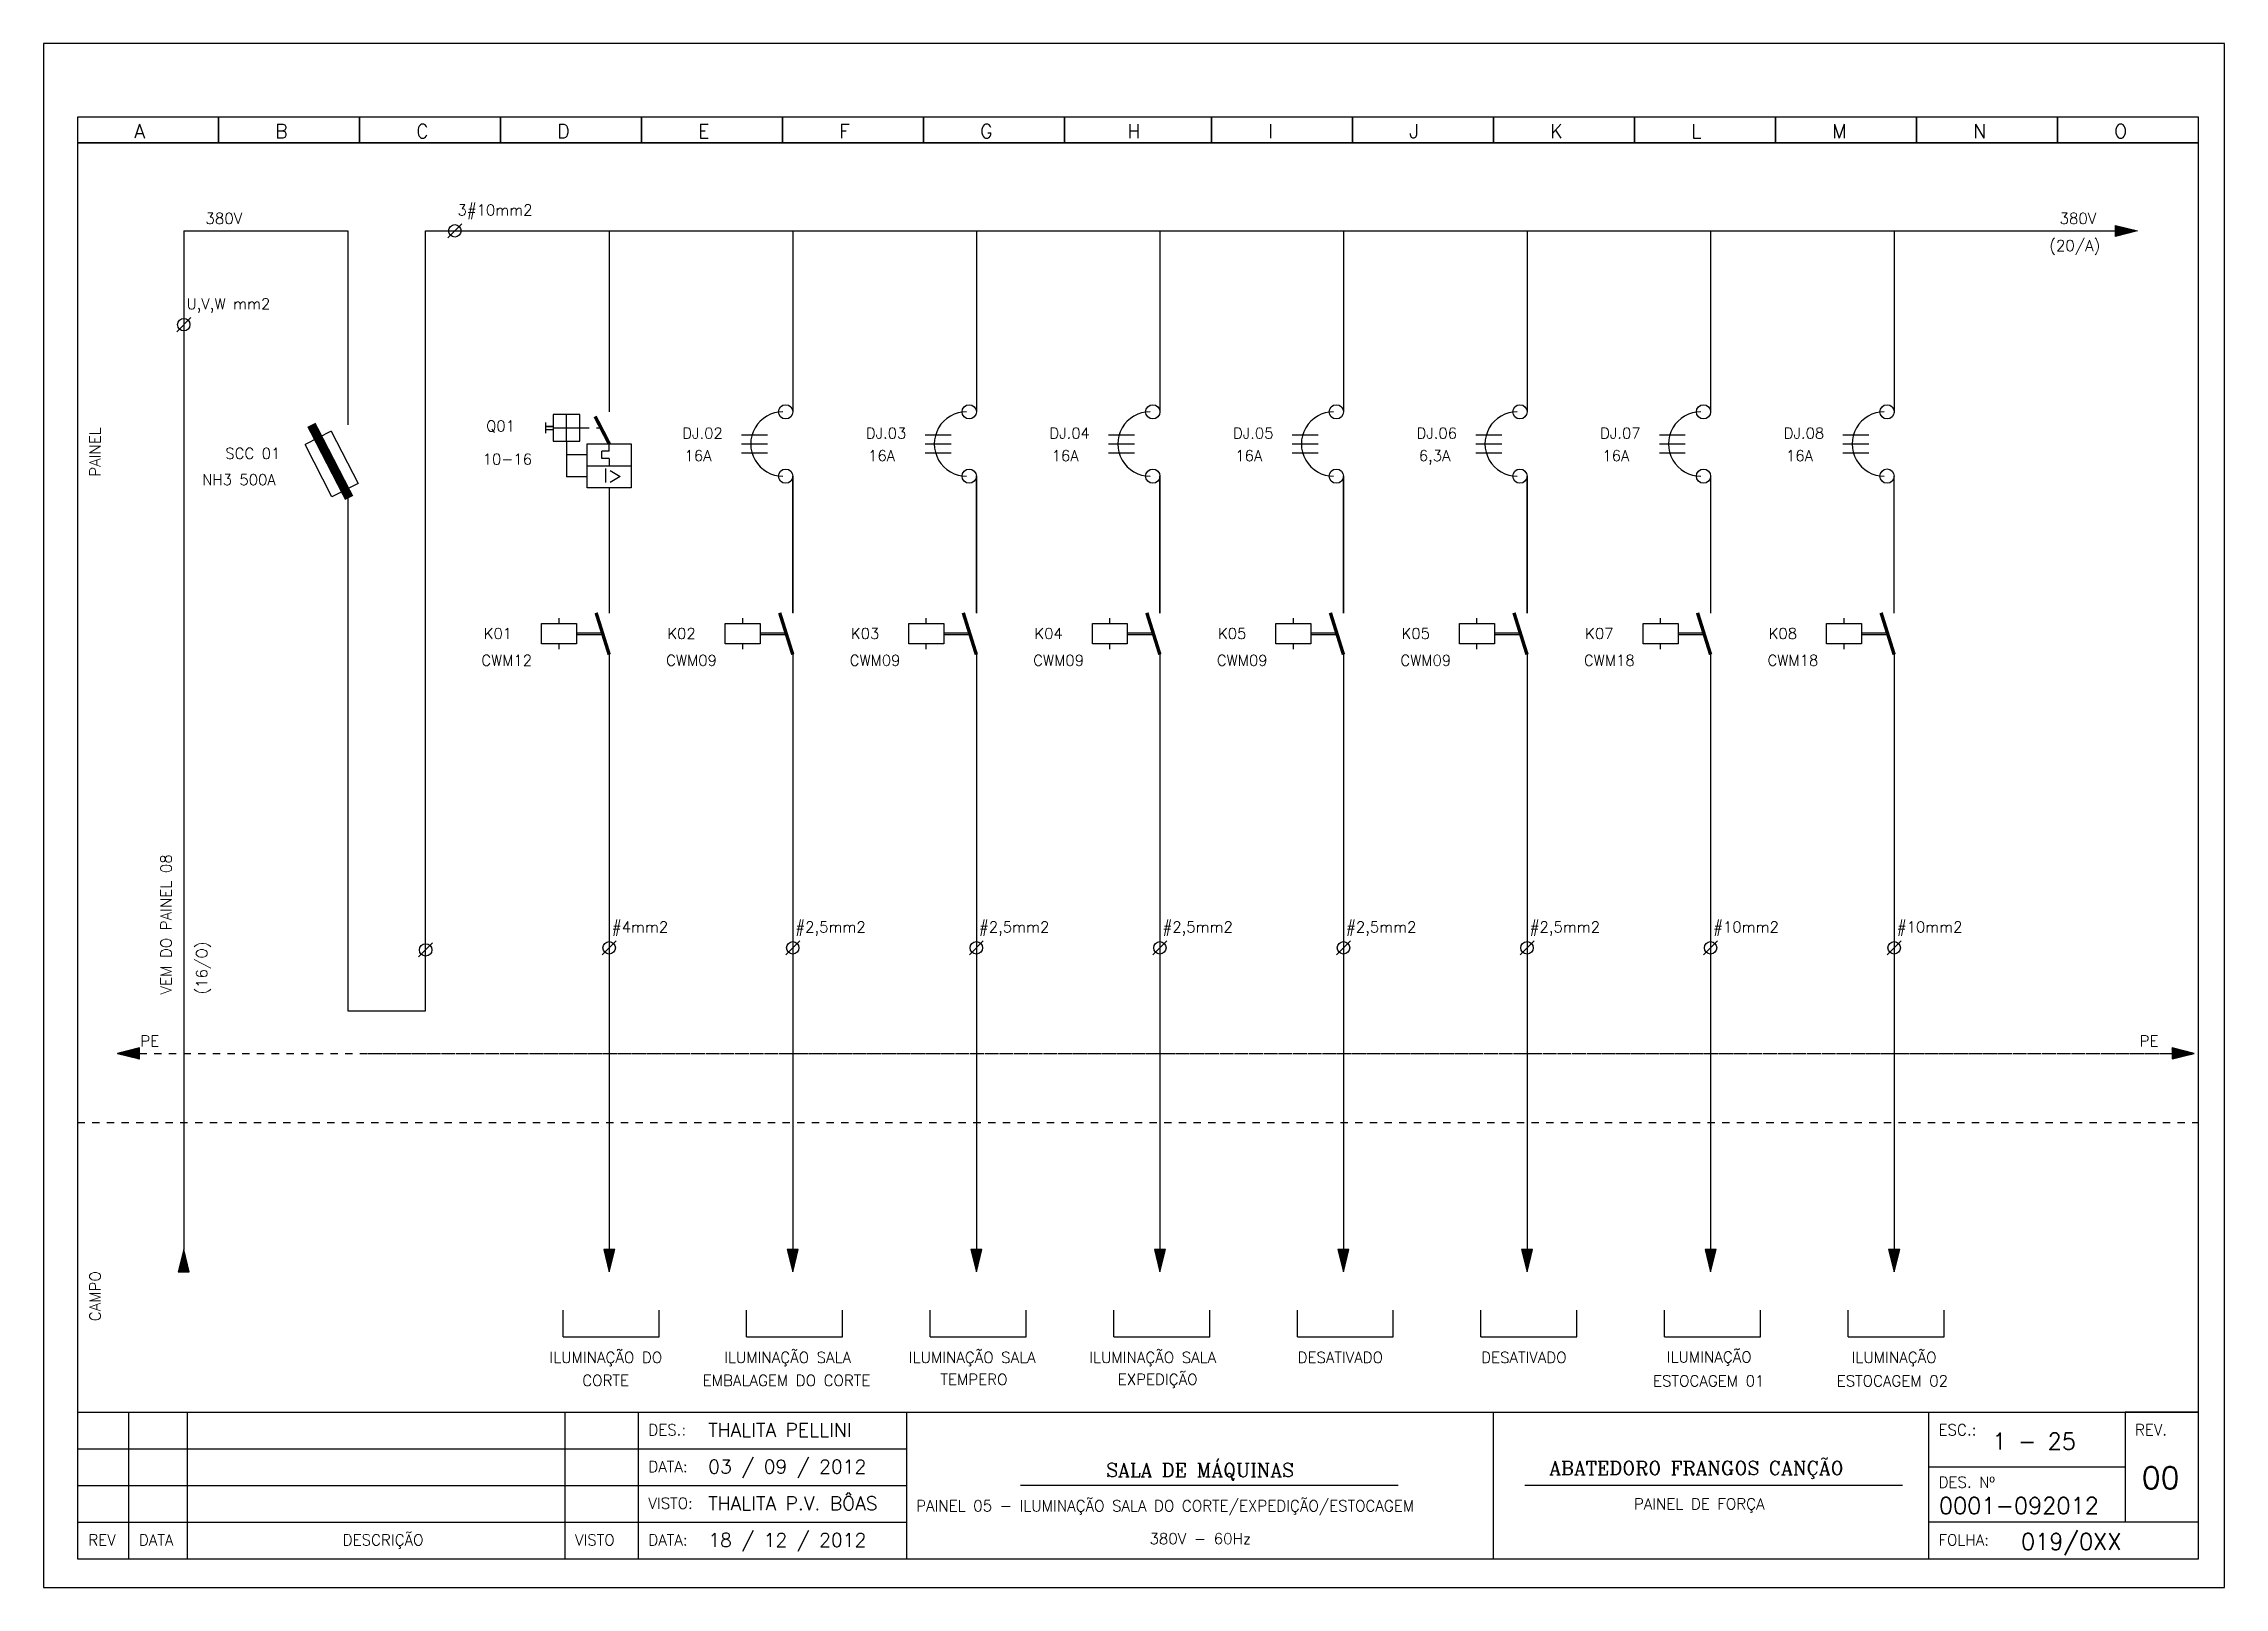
# Model space of a CAD drawing. Header units: millimetres. Extents: x 1974 to 2560, y 1429 to 1567.
# Drawn here: x 2055.23 to 2084.93, y 1470.58 to 1491.61 of the extents above; entities that cross this region are included whole.
import ezdxf

# ---------------------------------------------------------------- set-up
doc = ezdxf.new("R2010")
doc.units = ezdxf.units.MM
for name, pattern in [('DASHDOT2', [0.5, 0.25, -0.125, 0, -0.125]), ('DASHED', [0.75, 0.5, -0.25]), ('HIDDEN2', [0.1875, 0.125, -0.0625])]:
    doc.linetypes.add(name, pattern=pattern)
for name, color, linetype in [('1', 5, 'Continuous'), ('ALIMENTAÇÃO', 6, 'Continuous'), ('CONECTOR_SAK', 2, 'Continuous'), ('DISJUNTOR', 5, 'Continuous'), ('EQUIPAMENTOS', 5, 'Continuous'), ('linhas', 6, 'Continuous'), ('MARGEM', 1, 'Continuous'), ('PAINEL', 7, 'Continuous'), ('soft', 5, 'Continuous'), ('TERRA', 3, 'DASHED'), ('TEXTO', 4, 'Continuous'), ('TEXTO_2', 5, 'Continuous'), ('TIMBRE', 7, 'Continuous')]:
    doc.layers.add(name, color=color, linetype=linetype)
doc.styles.add('REGUA60', font='romans.shx', dxfattribs={"height": 2})
doc.styles.add('ROMANC', font='romanc.shx', dxfattribs={"height": 0.55})
doc.styles.add('ROMANS', font='romans.shx', dxfattribs={"height": 37})

msp = doc.modelspace()

# ---------------------------------------------------------------- texts
at = {"style": 'ROMANS'}
for s, p in [('ESC.:', (2081.039, 1472.655)), ('REV.', (2083.715, 1472.655)), ('DES. Nº', (2081.039, 1471.942)), ('PAINEL 05 - ILUMINAÇÃO SALA DO CORTE/EXPEDIÇÃO/ESTOCAGEM', (2067.115, 1471.62)), ('PAINEL DE FORÇA', (2076.89, 1471.646)), ('380V - 60Hz', (2070.293, 1471.173)), ('FOLHA:', (2081.039, 1471.155))]:
    msp.add_text(s, height=0.15, dxfattribs=at).set_placement(p)
at = {"layer": 'TEXTO'}
for s, height, style, p in [('A', 0.188, 'ROMANS', (2056.467, 1490.322)), ('B', 0.188, 'ROMANS', (2058.387, 1490.322)), ('C', 0.188, 'ROMANS', (2060.307, 1490.322)), ('D', 0.188, 'ROMANS', (2062.227, 1490.322)), ('E', 0.188, 'ROMANS', (2064.147, 1490.322)), ('F', 0.188, 'ROMANS', (2066.067, 1490.322)), ('G', 0.188, 'ROMANS', (2067.987, 1490.322)), ('H', 0.188, 'ROMANS', (2069.991, 1490.322)), ('I', 0.188, 'ROMANS', (2071.911, 1490.322)), ('J', 0.188, 'ROMANS', (2073.831, 1490.322)), ('K', 0.188, 'ROMANS', (2075.751, 1490.322)), ('L', 0.188, 'ROMANS', (2077.671, 1490.322)), ('M', 0.188, 'ROMANS', (2079.591, 1490.322)), ('N', 0.188, 'ROMANS', (2081.511, 1490.322)), ('O', 0.188, 'ROMANS', (2083.431, 1490.322)), ('380V', 0.15, 'ROMANS', (2057.436, 1489.153)), ('3#10mm2', 0.148, 'ROMANS', (2060.869, 1489.269)), ('380V', 0.15, 'ROMANS', (2082.687, 1489.153)), ('(20/A)', 0.15, 'ROMANS', (2082.548, 1488.784)), ('U,V,W mm2', 0.148, 'ROMANS', (2057.178, 1487.992)), ('Q01', 0.148, 'ROMANS', (2061.259, 1486.328)), ('DJ.02', 0.148, 'ROMANS', (2063.93, 1486.23)), ('DJ.03', 0.148, 'ROMANS', (2066.43, 1486.23)), ('DJ.04', 0.148, 'ROMANS', (2068.93, 1486.23)), ('DJ.05', 0.148, 'ROMANS', (2071.43, 1486.23)), ('DJ.06', 0.148, 'ROMANS', (2073.93, 1486.23)), ('DJ.07', 0.148, 'ROMANS', (2076.43, 1486.23)), ('DJ.08', 0.148, 'ROMANS', (2078.93, 1486.23)), ('SCC 01', 0.148, 'ROMANS', (2057.707, 1485.954)), ('10-16', 0.148, 'ROMANS', (2061.212, 1485.876)), ('16A', 0.148, 'ROMANS', (2063.961, 1485.923)), ('16A', 0.148, 'ROMANS', (2066.461, 1485.923)), ('16A', 0.148, 'ROMANS', (2068.961, 1485.923)), ('16A', 0.148, 'ROMANS', (2071.461, 1485.923)), ('6,3A', 0.148, 'ROMANS', (2073.961, 1485.923)), ('16A', 0.148, 'ROMANS', (2076.461, 1485.923)), ('16A', 0.148, 'ROMANS', (2078.961, 1485.923)), ('NH3 500A', 0.148, 'ROMANS', (2057.392, 1485.596)), ('K01', 0.148, 'ROMANS', (2061.226, 1483.502)), ('K02', 0.148, 'ROMANS', (2063.726, 1483.502)), ('K03', 0.148, 'ROMANS', (2066.226, 1483.502)), ('K04', 0.148, 'ROMANS', (2068.726, 1483.502)), ('K05', 0.148, 'ROMANS', (2071.226, 1483.502)), ('K05', 0.148, 'ROMANS', (2073.726, 1483.502)), ('K07', 0.148, 'ROMANS', (2076.226, 1483.502)), ('K08', 0.148, 'ROMANS', (2078.726, 1483.502)), ('CWM12', 0.148, 'ROMANS', (2061.193, 1483.136)), ('CWM09', 0.148, 'ROMANS', (2063.71, 1483.136)), ('CWM09', 0.148, 'ROMANS', (2066.21, 1483.136)), ('CWM09', 0.148, 'ROMANS', (2068.71, 1483.136)), ('CWM09', 0.148, 'ROMANS', (2071.21, 1483.136)), ('CWM09', 0.148, 'ROMANS', (2073.71, 1483.136)), ('CWM18', 0.148, 'ROMANS', (2076.21, 1483.136)), ('CWM18', 0.148, 'ROMANS', (2078.71, 1483.136)), ('#4mm2', 0.148, 'ROMANS', (2062.971, 1479.505)), ('#2,5mm2', 0.148, 'ROMANS', (2065.471, 1479.505)), ('#2,5mm2', 0.148, 'ROMANS', (2067.972, 1479.505)), ('#2,5mm2', 0.148, 'ROMANS', (2070.471, 1479.505)), ('#2,5mm2', 0.148, 'ROMANS', (2072.971, 1479.505)), ('#2,5mm2', 0.148, 'ROMANS', (2075.472, 1479.505)), ('#10mm2', 0.148, 'ROMANS', (2077.971, 1479.505)), ('#10mm2', 0.148, 'ROMANS', (2080.471, 1479.505)), ('PE', 0.15, 'ROMANS', (2056.55, 1477.95)), ('PE', 0.15, 'ROMANS', (2083.777, 1477.95)), ('ILUMINAÇÃO DO', 0.15, 'REGUA60', (2062.12, 1473.641)), ('ILUMINAÇÃO SALA', 0.15, 'REGUA60', (2064.5, 1473.641)), ('ILUMINAÇÃO SALA', 0.15, 'REGUA60', (2067.014, 1473.641)), ('ILUMINAÇÃO SALA', 0.15, 'REGUA60', (2069.472, 1473.641)), ('DESATIVADO', 0.15, 'REGUA60', (2072.31, 1473.641)), ('DESATIVADO', 0.15, 'REGUA60', (2074.81, 1473.641)), ('ILUMINAÇÃO', 0.15, 'REGUA60', (2077.337, 1473.647)), ('ILUMINAÇÃO', 0.15, 'REGUA60', (2079.855, 1473.641)), ('CORTE', 0.15, 'REGUA60', (2062.568, 1473.327)), ('EMBALAGEM DO CORTE', 0.15, 'REGUA60', (2064.209, 1473.327)), ('TEMPERO', 0.15, 'REGUA60', (2067.446, 1473.341)), ('EXPEDIÇÃO', 0.15, 'REGUA60', (2069.861, 1473.343)), ('ESTOCAGEM 01', 0.15, 'REGUA60', (2077.152, 1473.321)), ('ESTOCAGEM 02', 0.15, 'REGUA60', (2079.652, 1473.321)), ('THALITA PELLINI', 0.1875, 'ROMANS', (2064.283, 1472.635)), ('03 / 09 / 2012', 0.1875, 'ROMANS', (2064.283, 1472.135)), ('THALITA P.V. BÔAS', 0.1875, 'ROMANS', (2064.283, 1471.635)), ('18 / 12 / 2012', 0.1875, 'ROMANS', (2064.283, 1471.135))]:
    msp.add_text(s, height=height, dxfattribs=dict(at, style=style)).set_placement(p)
at = {"layer": 'TEXTO', "style": 'REGUA60'}
for s, p in [('PAINEL', (2056.009, 1485.71)), ('VEM DO PAINEL 08', (2056.976, 1478.659)), ('(16/O)', (2057.461, 1478.659)), ('CAMPO', (2056.009, 1474.209))]:
    msp.add_text(s, height=0.15, rotation=90, dxfattribs=at).set_placement(p)
at = {"layer": 'TEXTO', "color": 150, "style": 'ROMANS'}
for s, height, p in [('DES.:', 0.15, (2063.469, 1472.655)), ('1 - 25', 0.225, (2081.773, 1472.462)), ('DATA:', 0.15, (2063.469, 1472.155)), ('00', 0.3, (2083.806, 1471.928)), ('VISTO:', 0.15, (2063.469, 1471.655)), ('0001-092012', 0.225, (2081.044, 1471.586)), ('DESCRIÇÃO', 0.15, (2059.306, 1471.155)), ('019/0XX', 0.225, (2082.162, 1471.096)), ('REV', 0.15, (2055.842, 1471.155)), ('DATA', 0.15, (2056.53, 1471.155)), ('VISTO', 0.15, (2062.469, 1471.155)), ('DATA:', 0.15, (2063.469, 1471.155))]:
    msp.add_text(s, height=height, dxfattribs=at).set_placement(p)
at = {"layer": 'TEXTO_2'}
for s, height, style, p in [('I>', 0.1927, 'REGUA60', (2062.851, 1485.632)), ('SALA DE MÁQUINAS', 0.1875, 'ROMANC', (2069.704, 1472.088)), ('ABATEDORO FRANGOS CANÇÃO', 0.1875, 'ROMANC', (2075.736, 1472.116))]:
    msp.add_text(s, height=height, dxfattribs=dict(at, style=style)).set_placement(p)

# ---------------------------------------------------------------- hatches: boundary and pattern name
at = {"layer": 'EQUIPAMENTOS'}
for points in [[(2083.45, 1488.984), (2083.75, 1489.059), (2083.45, 1489.134)], [(2057.216, 1474.884), (2057.141, 1475.184), (2057.066, 1474.884)], [(2057.216, 1474.884), (2057.141, 1475.184), (2057.066, 1474.884)], [(2062.86, 1475.184), (2062.935, 1474.884), (2063.01, 1475.184)], [(2065.36, 1475.184), (2065.435, 1474.884), (2065.51, 1475.184)], [(2067.86, 1475.184), (2067.935, 1474.884), (2068.01, 1475.184)], [(2070.36, 1475.184), (2070.435, 1474.884), (2070.51, 1475.184)], [(2072.86, 1475.184), (2072.935, 1474.884), (2073.01, 1475.184)], [(2075.36, 1475.184), (2075.435, 1474.884), (2075.51, 1475.184)], [(2077.86, 1475.184), (2077.935, 1474.884), (2078.01, 1475.184)], [(2080.36, 1475.184), (2080.435, 1474.884), (2080.51, 1475.184)]]:
    msp.add_hatch(color=256, dxfattribs=at).paths.add_polyline_path(points)
at = {"layer": 'TERRA'}
h = msp.add_hatch(dxfattribs=at)
h.set_pattern_fill('ANSI31', color=256, scale=0.004, angle=180, style=0)
h.set_pattern_definition([(225, (2113.49248524, 1526.47584864), (0.0003535533906, -0.0003535533906), [])])
h.paths.add_polyline_path([(2056.238, 1477.856), (2056.538, 1477.856), (2056.538, 1477.931)])
h.paths.add_polyline_path([(2056.538, 1477.781), (2056.538, 1477.856), (2056.238, 1477.856)])
h = msp.add_hatch(dxfattribs=at)
h.set_pattern_fill('ANSI31', color=256, scale=0.004, style=0)
h.set_pattern_definition([(45, (2027.26803103, 1429.2362611), (-0.0003535533906, 0.0003535533906), [])])
h.paths.add_polyline_path([(2084.522, 1477.856), (2084.222, 1477.856), (2084.222, 1477.781)])
h.paths.add_polyline_path([(2084.222, 1477.931), (2084.222, 1477.856), (2084.522, 1477.856)])

# ---------------------------------------------------------------- linework, layer by layer
for p, q in [((2064.737, 1486.28), (2065.09, 1486.28)), ((2067.237, 1486.28), (2067.59, 1486.28)), ((2069.737, 1486.28), (2070.09, 1486.28)), ((2072.237, 1486.28), (2072.59, 1486.28)), ((2074.737, 1486.28), (2075.09, 1486.28)), ((2077.237, 1486.28), (2077.59, 1486.28)), ((2079.737, 1486.28), (2080.09, 1486.28)), ((2064.737, 1486.157), (2065.09, 1486.157)), ((2064.737, 1486.034), (2065.09, 1486.034)), ((2067.237, 1486.157), (2067.59, 1486.157)), ((2067.237, 1486.034), (2067.59, 1486.034)), ((2069.737, 1486.157), (2070.09, 1486.157)), ((2069.737, 1486.034), (2070.09, 1486.034)), ((2072.237, 1486.157), (2072.59, 1486.157)), ((2072.237, 1486.034), (2072.59, 1486.034)), ((2074.737, 1486.157), (2075.09, 1486.157)), ((2074.737, 1486.034), (2075.09, 1486.034)), ((2077.237, 1486.157), (2077.59, 1486.157)), ((2077.237, 1486.034), (2077.59, 1486.034)), ((2079.737, 1486.157), (2080.09, 1486.157)), ((2079.737, 1486.035), (2080.09, 1486.035)), ((2062.307, 1473.996), (2062.307, 1474.36)), ((2063.614, 1473.996), (2063.614, 1474.36)), ((2064.807, 1473.996), (2064.807, 1474.36)), ((2066.114, 1473.996), (2066.114, 1474.36)), ((2067.307, 1473.996), (2067.307, 1474.36)), ((2068.614, 1473.996), (2068.614, 1474.36)), ((2069.807, 1473.996), (2069.807, 1474.36)), ((2071.114, 1473.996), (2071.114, 1474.36)), ((2072.307, 1473.996), (2072.307, 1474.36)), ((2073.614, 1473.996), (2073.614, 1474.36)), ((2074.807, 1473.996), (2074.807, 1474.36)), ((2076.114, 1473.996), (2076.114, 1474.36)), ((2077.307, 1473.996), (2077.307, 1474.36)), ((2078.614, 1473.996), (2078.614, 1474.36)), ((2079.807, 1473.996), (2079.807, 1474.36)), ((2081.114, 1473.996), (2081.114, 1474.36)), ((2062.307, 1473.996), (2063.614, 1473.996)), ((2064.807, 1473.996), (2066.114, 1473.996)), ((2067.307, 1473.996), (2068.614, 1473.996)), ((2069.807, 1473.996), (2071.114, 1473.996)), ((2072.307, 1473.996), (2073.614, 1473.996)), ((2074.807, 1473.996), (2076.114, 1473.996)), ((2077.307, 1473.996), (2078.614, 1473.996)), ((2079.807, 1473.996), (2081.114, 1473.996)), ((2084.579, 1472.972), (2083.579, 1472.972))]:
    msp.add_line(p, q)
at = {"layer": '1'}
for p, q in [((2062.535, 1486.557), (2062.171, 1486.557)), ((2062.171, 1486.557), (2062.171, 1486.193)), ((2062.353, 1486.193), (2062.353, 1486.557)), ((2062.535, 1486.193), (2062.535, 1486.557)), ((2062.067, 1486.448), (2062.067, 1486.302)), ((2062.171, 1486.396), (2062.067, 1486.396)), ((2062.067, 1486.396), (2062.171, 1486.396)), ((2062.067, 1486.354), (2062.171, 1486.354)), ((2062.171, 1486.375), (2062.535, 1486.375)), ((2062.171, 1486.193), (2062.535, 1486.193))]:
    msp.add_line(p, q, dxfattribs=at)
at = {"layer": 'ALIMENTAÇÃO'}
for p, q in [((2059.376, 1489.059), (2059.376, 1486.418)), ((2060.435, 1478.436), (2060.435, 1489.059)), ((2059.376, 1485.457), (2059.376, 1478.436)), ((2059.376, 1478.436), (2060.435, 1478.436))]:
    msp.add_line(p, q, dxfattribs=at)
at = {"layer": 'ALIMENTAÇÃO', "color": 6}
for p, q in [((2062.935, 1489.059), (2062.935, 1486.595)), ((2065.435, 1489.059), (2065.435, 1486.595)), ((2067.935, 1489.059), (2067.935, 1486.595)), ((2070.435, 1489.059), (2070.435, 1486.595)), ((2072.935, 1489.059), (2072.935, 1486.595)), ((2075.435, 1489.059), (2075.435, 1486.595)), ((2077.935, 1489.059), (2077.935, 1486.578)), ((2080.435, 1489.059), (2080.435, 1486.579)), ((2065.435, 1485.718), (2065.435, 1483.852)), ((2067.935, 1485.718), (2067.935, 1483.852)), ((2070.435, 1485.718), (2070.435, 1483.852)), ((2072.935, 1485.718), (2072.935, 1483.852)), ((2075.435, 1485.718), (2075.435, 1483.852)), ((2077.935, 1485.718), (2077.935, 1483.852)), ((2062.935, 1485.557), (2062.935, 1483.852)), ((2062.935, 1483.289), (2062.935, 1475.184)), ((2065.435, 1483.289), (2065.435, 1475.184)), ((2067.935, 1483.289), (2067.935, 1475.184)), ((2070.435, 1483.289), (2070.435, 1475.184)), ((2072.935, 1483.289), (2072.935, 1475.184)), ((2075.435, 1483.289), (2075.435, 1475.184)), ((2077.935, 1483.289), (2077.935, 1475.183)), ((2080.435, 1483.289), (2080.435, 1475.184))]:
    msp.add_line(p, q, dxfattribs=at)
at = {"layer": 'CONECTOR_SAK'}
for p, q in [((2060.929, 1489.156), (2060.738, 1488.963)), ((2057.237, 1487.879), (2057.046, 1487.686)), ((2060.53, 1479.363), (2060.34, 1479.17)), ((2063.03, 1479.392), (2062.84, 1479.199)), ((2065.53, 1479.392), (2065.34, 1479.199)), ((2068.03, 1479.392), (2067.84, 1479.199)), ((2070.53, 1479.392), (2070.34, 1479.199)), ((2073.03, 1479.392), (2072.84, 1479.199)), ((2075.53, 1479.392), (2075.34, 1479.199)), ((2078.03, 1479.392), (2077.84, 1479.199)), ((2080.53, 1479.392), (2080.34, 1479.199))]:
    msp.add_line(p, q, dxfattribs=at)
for centre in [(2060.833, 1489.059), (2057.141, 1487.782), (2062.935, 1479.295), (2065.435, 1479.295), (2067.935, 1479.295), (2070.435, 1479.295), (2072.935, 1479.295), (2075.435, 1479.295), (2077.935, 1479.295), (2080.435, 1479.295), (2060.435, 1479.266)]:
    msp.add_circle(centre, 0.0846, dxfattribs=at)
at = {"layer": 'DISJUNTOR'}
for p, q in [((2062.353, 1486.193), (2062.353, 1485.707)), ((2062.635, 1486.007), (2062.353, 1486.007)), ((2062.936, 1486.058), (2062.835, 1486.058)), ((2062.835, 1485.958), (2062.835, 1486.058)), ((2062.935, 1485.958), (2062.835, 1485.958)), ((2062.935, 1485.958), (2062.935, 1485.858)), ((2062.936, 1486.058), (2062.936, 1486.158)), ((2062.635, 1485.707), (2062.353, 1485.707)), ((2062.636, 1485.858), (2063.236, 1485.858))]:
    msp.add_line(p, q, dxfattribs=at)
at = {"layer": 'DISJUNTOR', "linetype": 'HIDDEN2'}
msp.add_line((2062.535, 1486.375), (2062.834, 1486.375), dxfattribs=at)
at = {"layer": 'DISJUNTOR'}
for points, const_width in [([(2062.936, 1486.158), (2062.743, 1486.532)], 0.0472), ([(2059.393, 1485.422), (2058.879, 1486.418)], 0.126)]:
    msp.add_lwpolyline(points, dxfattribs=dict(at, const_width=const_width))
msp.add_lwpolyline([(2062.636, 1486.158), (2063.236, 1486.158), (2063.236, 1485.558), (2062.636, 1485.558)], close=True, dxfattribs=at)
for centre in [(2065.338, 1486.595), (2067.838, 1486.595), (2070.338, 1486.595), (2072.838, 1486.595), (2075.338, 1486.595), (2077.838, 1486.595), (2080.338, 1486.595), (2065.338, 1485.718), (2067.838, 1485.718), (2070.338, 1485.718), (2072.838, 1485.718), (2075.338, 1485.718), (2077.838, 1485.718), (2080.338, 1485.719)]:
    msp.add_circle(centre, 0.097, dxfattribs=at)
for centre in [(2065.3, 1486.157), (2067.8, 1486.157), (2070.3, 1486.157), (2072.8, 1486.157), (2075.3, 1486.157), (2077.8, 1486.157), (2080.3, 1486.157)]:
    msp.add_arc(centre, 0.438, 89.8656, 270.134, dxfattribs=at)
at = {"layer": 'EQUIPAMENTOS'}
for p, q in [((2057.141, 1489.059), (2059.376, 1489.059)), ((2060.435, 1489.059), (2083.45, 1489.059)), ((2059.148, 1486.331), (2058.793, 1486.148)), ((2059.148, 1486.331), (2059.514, 1485.62)), ((2059.158, 1485.437), (2058.793, 1486.148)), ((2059.514, 1485.62), (2059.158, 1485.437)), ((2062.253, 1483.713), (2062.253, 1483.784)), ((2062.491, 1483.583), (2062.843, 1483.583)), ((2062.491, 1483.563), (2062.849, 1483.563)), ((2064.753, 1483.713), (2064.753, 1483.784)), ((2064.991, 1483.583), (2065.343, 1483.583)), ((2064.991, 1483.563), (2065.349, 1483.563)), ((2067.253, 1483.713), (2067.253, 1483.784)), ((2067.491, 1483.583), (2067.843, 1483.583)), ((2067.491, 1483.563), (2067.849, 1483.563)), ((2069.753, 1483.713), (2069.753, 1483.784)), ((2069.991, 1483.583), (2070.343, 1483.583)), ((2069.991, 1483.563), (2070.349, 1483.563)), ((2072.253, 1483.713), (2072.253, 1483.784)), ((2072.491, 1483.583), (2072.843, 1483.583)), ((2072.491, 1483.563), (2072.849, 1483.563)), ((2074.753, 1483.713), (2074.753, 1483.784)), ((2074.991, 1483.583), (2075.343, 1483.583)), ((2074.991, 1483.563), (2075.349, 1483.563)), ((2077.253, 1483.713), (2077.253, 1483.784)), ((2077.491, 1483.583), (2077.843, 1483.583)), ((2077.491, 1483.563), (2077.849, 1483.563)), ((2079.753, 1483.713), (2079.753, 1483.785)), ((2079.991, 1483.584), (2080.343, 1483.584)), ((2079.991, 1483.563), (2080.349, 1483.563)), ((2062.253, 1483.363), (2062.253, 1483.434)), ((2064.753, 1483.363), (2064.753, 1483.434)), ((2067.253, 1483.363), (2067.253, 1483.434)), ((2069.753, 1483.363), (2069.753, 1483.434)), ((2072.253, 1483.363), (2072.253, 1483.434)), ((2074.753, 1483.363), (2074.753, 1483.434)), ((2077.253, 1483.363), (2077.253, 1483.434)), ((2079.753, 1483.363), (2079.753, 1483.434))]:
    msp.add_line(p, q, dxfattribs=at)
for points in [[(2083.45, 1489.134), (2083.75, 1489.059), (2083.45, 1488.984), (2083.45, 1489.134)], [(2057.216, 1474.884), (2057.141, 1475.184), (2057.066, 1474.884), (2057.216, 1474.884)], [(2062.86, 1475.184), (2062.935, 1474.884), (2063.01, 1475.184), (2062.86, 1475.184)], [(2065.36, 1475.184), (2065.435, 1474.884), (2065.51, 1475.184), (2065.36, 1475.184)], [(2067.86, 1475.184), (2067.935, 1474.884), (2068.01, 1475.184), (2067.86, 1475.184)], [(2070.36, 1475.184), (2070.435, 1474.884), (2070.51, 1475.184), (2070.36, 1475.184)], [(2072.86, 1475.184), (2072.935, 1474.884), (2073.01, 1475.184), (2072.86, 1475.184)], [(2075.36, 1475.184), (2075.435, 1474.884), (2075.51, 1475.184), (2075.36, 1475.184)], [(2077.86, 1475.184), (2077.935, 1474.884), (2078.01, 1475.184), (2077.86, 1475.184)], [(2080.36, 1475.184), (2080.435, 1474.884), (2080.51, 1475.184), (2080.36, 1475.184)]]:
    msp.add_lwpolyline(points, dxfattribs=at)
at = {"layer": 'EQUIPAMENTOS', "const_width": 0.0472}
for points in [[(2062.935, 1483.289), (2062.757, 1483.857)], [(2065.435, 1483.289), (2065.257, 1483.857)], [(2067.935, 1483.289), (2067.757, 1483.857)], [(2070.435, 1483.289), (2070.257, 1483.857)], [(2072.935, 1483.289), (2072.757, 1483.857)], [(2075.435, 1483.289), (2075.257, 1483.857)], [(2077.935, 1483.289), (2077.757, 1483.857)], [(2080.435, 1483.289), (2080.257, 1483.858)]]:
    msp.add_lwpolyline(points, dxfattribs=at)
at = {"layer": 'EQUIPAMENTOS'}
for points in [[(2062.015, 1483.434), (2062.015, 1483.713), (2062.491, 1483.713), (2062.491, 1483.434)], [(2064.515, 1483.434), (2064.515, 1483.713), (2064.991, 1483.713), (2064.991, 1483.434)], [(2067.015, 1483.434), (2067.015, 1483.713), (2067.491, 1483.713), (2067.491, 1483.434)], [(2069.515, 1483.434), (2069.515, 1483.713), (2069.991, 1483.713), (2069.991, 1483.434)], [(2072.015, 1483.434), (2072.015, 1483.713), (2072.491, 1483.713), (2072.491, 1483.434)], [(2074.515, 1483.434), (2074.515, 1483.713), (2074.991, 1483.713), (2074.991, 1483.434)], [(2077.015, 1483.434), (2077.015, 1483.713), (2077.491, 1483.713), (2077.491, 1483.434)], [(2079.515, 1483.434), (2079.515, 1483.713), (2079.991, 1483.713), (2079.991, 1483.434)]]:
    msp.add_lwpolyline(points, close=True, dxfattribs=at)
at = {"layer": 'linhas', "color": 6}
for p, q in [((2065.435, 1483.856), (2065.435, 1485.718)), ((2067.935, 1483.855), (2067.935, 1485.718)), ((2070.435, 1483.854), (2070.435, 1485.718)), ((2072.935, 1483.854), (2072.935, 1485.718)), ((2075.435, 1483.854), (2075.435, 1485.718)), ((2080.435, 1483.853), (2080.435, 1485.719))]:
    msp.add_line(p, q, dxfattribs=at)
at = {"layer": 'MARGEM', "color": 7}
msp.add_lwpolyline([(2055.232, 1470.584), (2084.932, 1470.584), (2084.932, 1491.609), (2055.232, 1491.609)], close=True, dxfattribs=at)
at = {"layer": 'PAINEL', "color": 12, "linetype": 'HIDDEN2', "ltscale": 0.005}
msp.add_line((2055.694, 1476.916), (2084.579, 1476.916), dxfattribs=at)
at = {"layer": 'soft'}
msp.add_line((2057.141, 1489.059), (2057.141, 1475.184), dxfattribs=at)
at = {"layer": 'TERRA', "linetype": 'DASHDOT2', "ltscale": 0.0025}
for p, q in [((2056.538, 1477.856), (2084.222, 1477.856)), ((2056.538, 1477.856), (2084.222, 1477.856)), ((2059.649, 1477.856), (2084.522, 1477.856))]:
    msp.add_line(p, q, dxfattribs=at)
at = {"layer": 'TERRA'}
for points in [[(2056.538, 1477.931), (2056.238, 1477.856), (2056.538, 1477.781), (2056.538, 1477.931)], [(2056.538, 1477.931), (2056.238, 1477.856), (2056.538, 1477.781), (2056.538, 1477.931)], [(2084.222, 1477.781), (2084.522, 1477.856), (2084.222, 1477.931), (2084.222, 1477.781)], [(2084.222, 1477.781), (2084.522, 1477.856), (2084.222, 1477.931), (2084.222, 1477.781)]]:
    msp.add_lwpolyline(points, dxfattribs=at)
at = {"layer": 'TIMBRE', "color": 12}
msp.add_line((2084.579, 1490.609), (2055.694, 1490.609), dxfattribs=at)
at = {"layer": 'TIMBRE'}
for p, q in [((2055.694, 1472.972), (2084.579, 1472.972)), ((2056.394, 1470.972), (2056.394, 1472.972)), ((2057.194, 1470.972), (2057.194, 1472.972)), ((2062.332, 1472.972), (2062.332, 1470.972)), ((2063.332, 1470.972), (2063.332, 1472.972)), ((2066.985, 1472.972), (2066.985, 1470.972)), ((2074.975, 1472.972), (2074.975, 1470.972)), ((2080.903, 1472.972), (2080.903, 1470.972)), ((2083.579, 1472.972), (2083.579, 1471.472)), ((2055.694, 1472.472), (2066.985, 1472.472)), ((2055.694, 1471.972), (2066.985, 1471.972)), ((2073.679, 1471.972), (2068.535, 1471.972)), ((2080.55, 1471.972), (2075.407, 1471.972)), ((2083.579, 1472.222), (2080.903, 1472.222)), ((2055.694, 1471.472), (2066.985, 1471.472)), ((2084.579, 1471.472), (2080.903, 1471.472))]:
    msp.add_line(p, q, dxfattribs=at)
at = {"layer": 'TIMBRE', "color": 12}
for points in [[(2055.694, 1490.259), (2057.614, 1490.259), (2057.614, 1490.609), (2055.694, 1490.609)], [(2057.614, 1490.259), (2059.534, 1490.259), (2059.534, 1490.609), (2057.614, 1490.609)], [(2059.534, 1490.259), (2061.454, 1490.259), (2061.454, 1490.609), (2059.534, 1490.609)], [(2061.454, 1490.259), (2063.374, 1490.259), (2063.374, 1490.609), (2061.454, 1490.609)], [(2063.374, 1490.259), (2065.294, 1490.259), (2065.294, 1490.609), (2063.374, 1490.609)], [(2065.294, 1490.259), (2067.214, 1490.259), (2067.214, 1490.609), (2065.294, 1490.609)], [(2067.214, 1490.259), (2069.134, 1490.259), (2069.134, 1490.609), (2067.214, 1490.609)], [(2069.134, 1490.259), (2071.139, 1490.259), (2071.139, 1490.609), (2069.134, 1490.609)], [(2071.139, 1490.259), (2073.059, 1490.259), (2073.059, 1490.609), (2071.139, 1490.609)], [(2073.059, 1490.259), (2074.979, 1490.259), (2074.979, 1490.609), (2073.059, 1490.609)], [(2074.979, 1490.259), (2076.899, 1490.259), (2076.899, 1490.609), (2074.979, 1490.609)], [(2076.899, 1490.259), (2078.819, 1490.259), (2078.819, 1490.609), (2076.899, 1490.609)], [(2078.819, 1490.259), (2080.739, 1490.259), (2080.739, 1490.609), (2078.819, 1490.609)], [(2080.739, 1490.259), (2082.659, 1490.259), (2082.659, 1490.609), (2080.739, 1490.609)], [(2082.659, 1490.259), (2084.579, 1490.259), (2084.579, 1490.609), (2082.659, 1490.609)], [(2055.694, 1470.972), (2084.579, 1470.972), (2084.579, 1490.259), (2055.694, 1490.259)]]:
    msp.add_lwpolyline(points, close=True, dxfattribs=at)

msp.set_redraw_order([(e.dxf.handle, doc.entitydb.next_handle()) for e in msp.query("TEXT MTEXT ATTDEF DIMENSION ARC_DIMENSION")])  # texts and dimensions are drawn at this point

doc.saveas('drawing.dxf')
